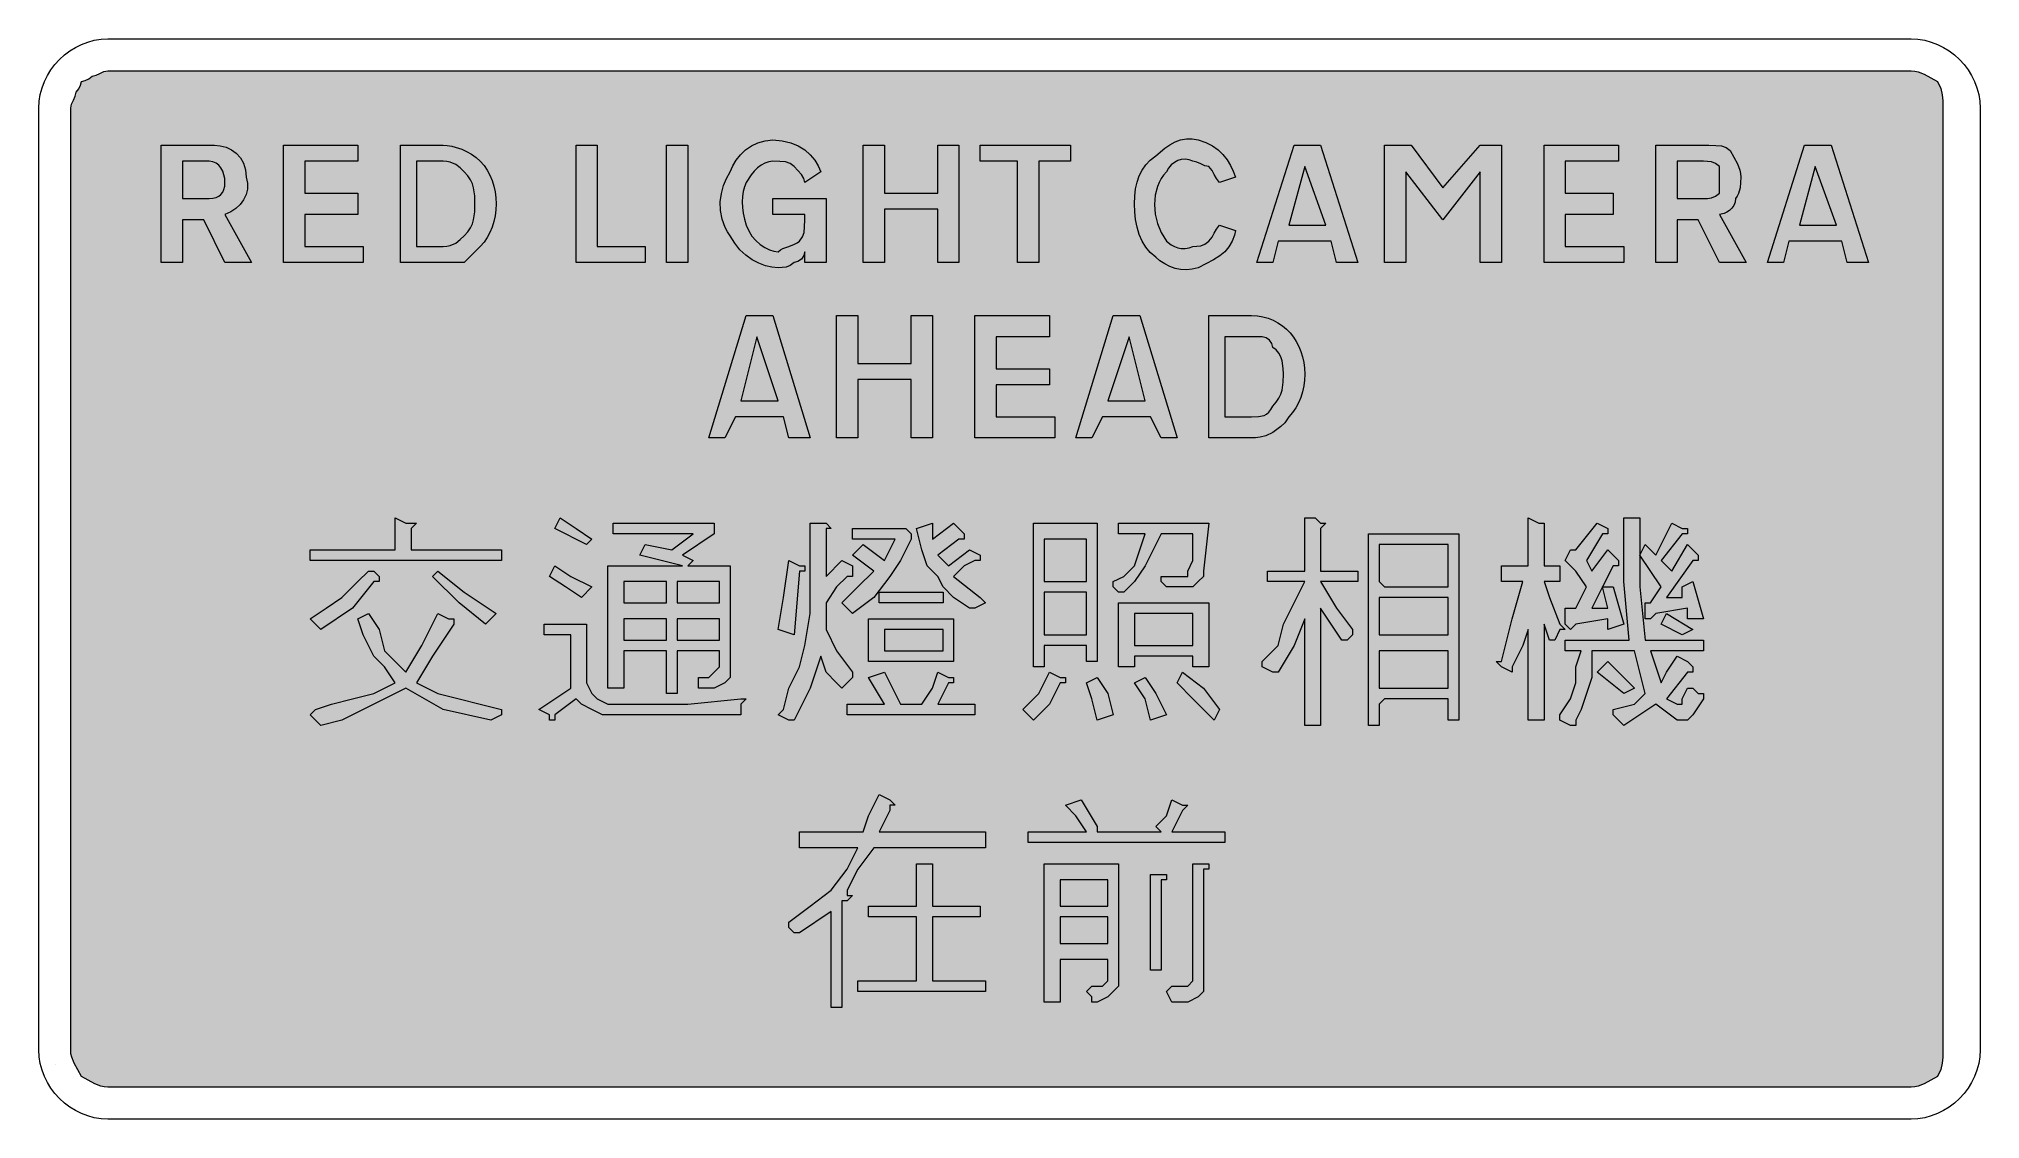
# Model space of a CAD drawing. Header units: metres. Extents: x 65 to 503, y 13 to 257.
import ezdxf

# ---------------------------------------------------------------- set-up
doc = ezdxf.new("R2010")
doc.units = ezdxf.units.M
for name, color, linetype, true_color in [('FILL_BLACK_000000', 7, 'Continuous', 0x000000), ('FILL_WHITE_FFFFFF', 7, 'Continuous', 0xffffff), ('STROKE_BLACK_000000', 7, 'Continuous', 0x000000)]:
    doc.layers.add(name, color=color, linetype=linetype, true_color=true_color)

msp = doc.modelspace()

# ---------------------------------------------------------------- hatches: boundary and pattern name
at = {"layer": 'FILL_BLACK_000000', "true_color": 0x000000}
h = msp.add_hatch(color=7, dxfattribs=at)
h.dxf.hatch_style = 1
h.paths.add_polyline_path([(71.85, 241.44), (72.04, 242.34), (72.45, 243.24), (72.86, 244.14), (73.05, 245.04), (73.65, 245.79), (74.06, 246.56), (74.25, 247.44), (75.13, 247.63), (75.9, 248.04), (76.65, 248.64), (77.55, 248.83), (78.45, 249.24), (79.35, 249.65), (80.25, 249.84), (487.05, 249.84), (487.9, 249.79), (488.66, 249.63), (490.05, 249.09), (493.05, 247.44), (493.74, 245.83), (494.1, 244.44), (494.23, 243.05), (494.25, 241.44), (494.25, 29.04), (494.23, 27.43), (494.1, 26.04), (493.74, 24.65), (493.05, 23.04), (490.05, 21.39), (488.66, 20.85), (487.9, 20.69), (487.05, 20.64), (80.25, 20.64), (79.4, 20.69), (78.64, 20.85), (77.25, 21.39), (74.25, 23.04), (72.6, 26.04), (72.06, 27.43), (71.9, 28.19), (71.85, 29.04), (71.85, 241.44)])
at = {"layer": 'FILL_WHITE_FFFFFF', "true_color": 0xffffff}
h = msp.add_hatch(color=7, dxfattribs=at)
h.dxf.hatch_style = 1
h.paths.add_polyline_path([(101.85, 216.24), (97.05, 216.24), (97.05, 206.64), (92.25, 206.64), (92.25, 233.04), (104.25, 233.04), (105.59, 232.93), (106.89, 232.59), (108.11, 232.03), (109.2, 231.24), (110.12, 230.23), (110.83, 228.99), (111.29, 227.53), (111.45, 225.84), (111.74, 224.49), (111.71, 223.18), (111.41, 221.92), (110.85, 220.74), (110.07, 219.68), (109.09, 218.75), (107.94, 218), (106.65, 217.44), (112.65, 206.64), (106.65, 206.64), (101.85, 216.24)])
h.paths.add_polyline_path([(103.89, 221.1), (104.63, 221.26), (105.24, 221.55), (105.75, 221.94), (106.14, 222.45), (106.42, 223.06), (106.59, 223.8), (106.65, 224.64), (106.59, 225.54), (106.42, 226.4), (106.14, 227.21), (105.75, 227.94), (105.24, 228.55), (104.63, 229.03), (103.89, 229.33), (103.05, 229.44), (97.05, 229.44), (97.05, 221.04), (103.05, 221.04), (103.89, 221.1)], flags=16)
h = msp.add_hatch(color=7, dxfattribs=at)
h.dxf.hatch_style = 1
h.paths.add_polyline_path([(119.85, 233.04), (136.65, 233.04), (136.65, 229.44), (124.65, 229.44), (124.65, 222.24), (136.65, 222.24), (136.65, 217.44), (124.65, 217.44), (124.65, 210.24), (137.85, 210.24), (137.85, 206.64), (119.85, 206.64), (119.85, 233.04)])
h = msp.add_hatch(color=7, dxfattribs=at)
h.dxf.hatch_style = 1
h.paths.add_polyline_path([(157.84, 232.81), (160.05, 232.14), (161.17, 231.63), (162.26, 231.01), (163.3, 230.28), (164.25, 229.44), (165.09, 228.49), (165.83, 227.43), (166.44, 226.3), (166.95, 225.09), (167.34, 223.83), (167.63, 222.52), (167.79, 221.19), (167.85, 219.84), (167.79, 218.49), (167.63, 217.16), (167.34, 215.85), (166.95, 214.59), (166.44, 213.38), (165.83, 212.25), (165.09, 211.19), (164.25, 210.24), (160.65, 206.64), (155.85, 206.64), (146.25, 206.64), (146.25, 233.04), (155.85, 233.04), (156.8, 232.98), (157.84, 232.81)])
h.paths.add_polyline_path([(149.85, 210.24), (155.85, 210.24), (156.7, 210.29), (157.44, 210.45), (158.7, 210.99), (159.73, 211.76), (160.65, 212.64), (161.44, 213.54), (162.04, 214.44), (162.46, 215.34), (162.75, 216.24), (163.01, 218.04), (163.05, 219.84), (163.01, 221.64), (162.75, 223.44), (162.46, 224.34), (162.04, 225.24), (161.44, 226.14), (160.65, 227.04), (159.73, 227.92), (158.7, 228.69), (157.44, 229.23), (156.7, 229.39), (155.85, 229.44), (149.85, 229.44), (149.85, 210.24)], flags=16)
h = msp.add_hatch(color=7, dxfattribs=at)
h.dxf.hatch_style = 1
h.paths.add_polyline_path([(185.85, 233.04), (190.65, 233.04), (190.65, 210.24), (201.45, 210.24), (201.45, 206.64), (185.85, 206.64), (185.85, 233.04)])
h = msp.add_hatch(color=7, dxfattribs=at)
h.dxf.hatch_style = 1
h.paths.add_polyline_path([(211.05, 233.04), (211.05, 206.64), (206.25, 206.64), (206.25, 233.04), (211.05, 233.04)])
h = msp.add_hatch(color=7, dxfattribs=at)
h.dxf.hatch_style = 1
h.paths.add_polyline_path([(237.45, 224.64), (237.24, 225.54), (236.7, 226.44), (235.05, 228.24), (234.13, 228.93), (233.1, 229.29), (231.84, 229.42), (230.25, 229.44), (229.35, 229.33), (228.47, 229.03), (227.61, 228.55), (226.8, 227.94), (226.04, 227.21), (225.36, 226.4), (224.25, 224.64), (223.86, 223.69), (223.58, 222.63), (223.41, 221.5), (223.35, 220.29), (223.41, 219.03), (223.58, 217.72), (223.86, 216.39), (224.25, 215.04), (224.81, 213.75), (225.54, 212.58), (226.42, 211.56), (227.4, 210.69), (228.43, 209.99), (229.48, 209.47), (230.5, 209.15), (231.45, 209.04), (231.95, 209.44), (232.54, 209.75), (233.85, 210.24), (235.16, 210.73), (235.75, 211.04), (236.25, 211.44), (236.94, 212.36), (237.3, 213.39), (237.43, 214.65), (237.45, 216.24), (237.45, 217.44), (230.25, 217.44), (230.25, 221.04), (242.25, 221.04), (242.25, 206.64), (237.45, 206.64), (237.45, 209.04), (237.24, 208.16), (236.7, 207.39), (235.93, 206.85), (235.05, 206.64), (234.15, 205.95), (233.25, 205.59), (232.35, 205.46), (231.45, 205.44), (230.05, 205.55), (228.58, 205.89), (227.08, 206.45), (225.6, 207.24), (224.17, 208.25), (222.84, 209.49), (221.66, 210.95), (220.65, 212.64), (220.03, 213.55), (219.52, 214.49), (218.79, 216.41), (218.44, 218.36), (218.4, 220.29), (218.65, 222.17), (219.13, 223.95), (219.81, 225.58), (220.65, 227.04), (221.21, 228.38), (221.98, 229.68), (222.95, 230.9), (224.1, 231.99), (225.42, 232.91), (226.89, 233.62), (228.51, 234.08), (230.25, 234.24), (232.39, 234.08), (234.3, 233.62), (235.99, 232.91), (237.45, 231.99), (238.69, 230.9), (239.7, 229.68), (240.49, 228.38), (241.05, 227.04), (237.45, 224.64)])
h = msp.add_hatch(color=7, dxfattribs=at)
h.dxf.hatch_style = 1
h.paths.add_polyline_path([(255.45, 206.64), (250.65, 206.64), (250.65, 233.04), (255.45, 233.04), (255.45, 222.24), (267.45, 222.24), (267.45, 233.04), (272.25, 233.04), (272.25, 206.64), (267.45, 206.64), (267.45, 218.64), (255.45, 218.64), (255.45, 206.64)])
h = msp.add_hatch(color=7, dxfattribs=at)
h.dxf.hatch_style = 1
h.paths.add_polyline_path([(285.45, 206.64), (285.45, 229.44), (277.05, 229.44), (277.05, 233.04), (297.45, 233.04), (297.45, 229.44), (290.25, 229.44), (290.25, 206.64), (285.45, 206.64)])
h = msp.add_hatch(color=7, dxfattribs=at)
h.dxf.hatch_style = 1
h.paths.add_polyline_path([(334.44, 212.75), (333.9, 211.44), (333.13, 210.13), (332.25, 209.04), (331.14, 208.14), (329.7, 207.24), (326.25, 205.44), (324.9, 205.1), (323.57, 204.97), (322.26, 205.04), (321, 205.29), (319.79, 205.71), (318.66, 206.28), (317.6, 207), (316.65, 207.84), (315.41, 208.85), (314.38, 210.05), (313.55, 211.43), (312.9, 212.94), (312.42, 214.57), (312.09, 216.28), (311.91, 218.04), (311.85, 219.84), (311.91, 221.58), (312.09, 223.21), (312.42, 224.73), (312.9, 226.14), (313.55, 227.43), (314.38, 228.61), (315.41, 229.68), (316.65, 230.64), (318.66, 232.38), (319.79, 233.15), (321, 233.79), (322.26, 234.26), (323.57, 234.52), (324.9, 234.53), (326.25, 234.24), (327.94, 233.68), (329.42, 232.93), (330.7, 232), (331.8, 230.94), (332.73, 229.76), (333.51, 228.5), (334.14, 227.19), (334.65, 225.84), (331.05, 224.64), (330.34, 225.54), (329.85, 226.44), (329.36, 227.34), (328.65, 228.24), (327.75, 228.43), (326.85, 228.84), (325.95, 229.25), (325.05, 229.44), (324.15, 229.78), (323.27, 229.91), (322.41, 229.84), (321.6, 229.59), (320.84, 229.17), (320.16, 228.6), (319.55, 227.88), (319.05, 227.04), (318.42, 226.32), (317.87, 225.53), (317.4, 224.67), (317.03, 223.76), (316.52, 221.79), (316.35, 219.69), (316.52, 217.54), (317.03, 215.4), (317.87, 213.34), (319.05, 211.44), (320.16, 210.58), (320.84, 210.22), (321.6, 209.94), (322.41, 209.78), (323.27, 209.75), (324.15, 209.9), (325.05, 210.24), (325.95, 210.26), (326.85, 210.39), (327.75, 210.75), (328.65, 211.44), (329.36, 212.34), (329.85, 213.24), (330.34, 214.14), (331.05, 215.04), (334.65, 213.84), (334.44, 212.75)])
h = msp.add_hatch(color=7, dxfattribs=at)
h.dxf.hatch_style = 1
h.paths.add_polyline_path([(339.45, 206.64), (347.85, 233.04), (353.85, 233.04), (362.25, 206.64), (357.45, 206.64), (356.25, 211.44), (344.25, 211.44), (343.05, 206.64), (339.45, 206.64)])
h.paths.add_polyline_path([(355.05, 215.04), (350.25, 228.24), (346.65, 215.04), (355.05, 215.04)], flags=16)
h = msp.add_hatch(color=7, dxfattribs=at)
h.dxf.hatch_style = 1
h.paths.add_polyline_path([(374.25, 233.04), (381.45, 223.44), (389.85, 233.04), (394.65, 233.04), (394.65, 206.64), (389.85, 206.64), (389.85, 227.04), (381.45, 216.24), (373.05, 227.04), (373.05, 206.64), (368.25, 206.64), (368.25, 233.04), (374.25, 233.04)])
h = msp.add_hatch(color=7, dxfattribs=at)
h.dxf.hatch_style = 1
h.paths.add_polyline_path([(404.25, 233.04), (421.05, 233.04), (421.05, 229.44), (409.05, 229.44), (409.05, 222.24), (419.85, 222.24), (419.85, 217.44), (409.05, 217.44), (409.05, 210.24), (422.25, 210.24), (422.25, 206.64), (404.25, 206.64), (404.25, 233.04)])
h = msp.add_hatch(color=7, dxfattribs=at)
h.dxf.hatch_style = 1
h.paths.add_polyline_path([(441.45, 233.04), (443.04, 233.02), (444.3, 232.89), (445.33, 232.53), (446.25, 231.84), (447.9, 228.84), (448.44, 227.45), (448.6, 226.69), (448.65, 225.84), (448.5, 223.44), (448.14, 222.13), (447.85, 221.54), (447.45, 221.04), (447.34, 220.2), (447.06, 219.46), (446.63, 218.85), (446.1, 218.34), (445.52, 217.95), (444.92, 217.66), (443.85, 217.44), (449.85, 206.64), (443.85, 206.64), (439.05, 216.24), (434.25, 216.24), (434.25, 206.64), (429.45, 206.64), (429.45, 233.04), (441.45, 233.04)])
h.paths.add_polyline_path([(442.05, 221.19), (442.95, 221.55), (443.85, 222.24), (443.85, 224.64), (443.85, 228.24), (442.95, 228.93), (442.05, 229.29), (441.15, 229.42), (440.25, 229.44), (434.25, 229.44), (434.25, 221.04), (440.25, 221.04), (441.15, 221.06), (442.05, 221.19)], flags=16)
h = msp.add_hatch(color=7, dxfattribs=at)
h.dxf.hatch_style = 1
h.paths.add_polyline_path([(458.25, 206.64), (454.65, 206.64), (463.05, 233.04), (469.05, 233.04), (477.45, 206.64), (472.65, 206.64), (471.45, 211.44), (459.45, 211.44), (458.25, 206.64)])
h.paths.add_polyline_path([(470.25, 215.04), (465.45, 228.24), (461.85, 215.04), (470.25, 215.04)], flags=16)
h = msp.add_hatch(color=7, dxfattribs=at)
h.dxf.hatch_style = 1
h.paths.add_polyline_path([(233.85, 167.04), (232.65, 171.84), (221.85, 171.84), (219.45, 167.04), (215.85, 167.04), (224.25, 194.64), (230.25, 194.64), (238.65, 167.04), (233.85, 167.04)])
h.paths.add_polyline_path([(231.45, 175.44), (226.65, 189.84), (223.05, 175.44), (231.45, 175.44)], flags=16)
h = msp.add_hatch(color=7, dxfattribs=at)
h.dxf.hatch_style = 1
h.paths.add_polyline_path([(261.45, 167.04), (261.45, 180.24), (249.45, 180.24), (249.45, 167.04), (244.65, 167.04), (244.65, 194.64), (249.45, 194.64), (249.45, 183.84), (261.45, 183.84), (261.45, 194.64), (266.25, 194.64), (266.25, 167.04), (261.45, 167.04)])
h = msp.add_hatch(color=7, dxfattribs=at)
h.dxf.hatch_style = 1
h.paths.add_polyline_path([(275.85, 194.64), (292.65, 194.64), (292.65, 189.84), (280.65, 189.84), (280.65, 182.64), (292.65, 182.64), (292.65, 179.04), (280.65, 179.04), (280.65, 171.84), (293.85, 171.84), (293.85, 167.04), (275.85, 167.04), (275.85, 194.64)])
h = msp.add_hatch(color=7, dxfattribs=at)
h.dxf.hatch_style = 1
h.paths.add_polyline_path([(307.05, 194.64), (313.05, 194.64), (321.45, 167.04), (317.85, 167.04), (315.45, 171.84), (304.65, 171.84), (302.25, 167.04), (298.65, 167.04), (307.05, 194.64)])
h.paths.add_polyline_path([(310.65, 189.84), (305.85, 175.44), (314.25, 175.44), (310.65, 189.84)], flags=16)
h = msp.add_hatch(color=7, dxfattribs=at)
h.dxf.hatch_style = 1
h.paths.add_polyline_path([(340.83, 194.37), (342.03, 194.04), (343.16, 193.59), (344.22, 193.03), (345.21, 192.36), (346.12, 191.6), (346.95, 190.74), (347.69, 189.8), (348.35, 188.78), (348.92, 187.69), (349.39, 186.54), (349.76, 185.33), (350.03, 184.07), (350.19, 182.77), (350.25, 181.44), (350.19, 180.09), (350.03, 178.76), (349.74, 177.45), (349.35, 176.19), (348.84, 174.98), (348.23, 173.85), (347.49, 172.79), (346.65, 171.84), (345.75, 170.43), (344.85, 169.59), (343.95, 168.97), (343.05, 168.24), (341.46, 167.55), (340.2, 167.19), (339.17, 167.06), (338.25, 167.04), (328.65, 167.04), (328.65, 194.64), (338.25, 194.64), (339.57, 194.57), (340.83, 194.37)])
h.paths.add_polyline_path([(341.1, 172.14), (341.64, 172.43), (342.13, 172.85), (342.6, 173.45), (343.05, 174.24), (343.84, 175.14), (344.44, 176.04), (344.86, 176.94), (345.15, 177.84), (345.41, 179.64), (345.45, 181.44), (345.41, 182.71), (345.15, 184.44), (344.86, 185.33), (344.44, 186.16), (343.84, 186.89), (343.05, 187.44), (342.84, 188.32), (342.3, 189.09), (341.53, 189.63), (340.65, 189.84), (338.25, 189.84), (332.25, 189.84), (332.25, 171.84), (338.25, 171.84), (339.84, 171.88), (341.1, 172.14)], flags=16)
h = msp.add_hatch(color=7, dxfattribs=at)
h.dxf.hatch_style = 1
h.paths.add_polyline_path([(145.05, 149.04), (147.45, 147.84), (148.65, 147.84), (149.85, 147.84), (148.65, 146.64), (148.65, 141.84), (169.05, 141.84), (169.05, 139.44), (125.85, 139.44), (125.85, 141.84), (145.05, 141.84), (145.05, 149.04)])
h = msp.add_hatch(color=7, dxfattribs=at)
h.dxf.hatch_style = 1
h.paths.add_polyline_path([(181.05, 146.64), (182.25, 149.04), (185.85, 146.64), (189.45, 144.24), (188.25, 143.04), (181.05, 146.64)])
h = msp.add_hatch(color=7, dxfattribs=at)
h.dxf.hatch_style = 1
h.paths.add_polyline_path([(347.85, 120.24), (344.25, 114.24), (343.05, 114.24), (340.65, 115.44), (340.65, 116.64), (344.25, 120.24), (345.45, 125.04), (347.85, 129.84), (350.25, 134.64), (341.85, 134.64), (341.85, 137.04), (350.25, 137.04), (350.25, 138.24), (350.25, 149.04), (351.45, 149.04), (352.65, 149.04), (353.85, 147.84), (355.05, 147.84), (353.85, 146.64), (353.85, 138.24), (353.85, 137.04), (362.25, 137.04), (362.25, 134.64), (353.85, 134.64), (357.45, 128.64), (361.05, 123.84), (361.05, 122.64), (359.85, 121.44), (358.65, 121.44), (353.85, 128.64), (353.85, 102.24), (351.45, 102.24), (350.25, 102.24), (350.25, 126.24), (347.85, 120.24)])
h = msp.add_hatch(color=7, dxfattribs=at)
h.dxf.hatch_style = 1
h.paths.add_polyline_path([(394.65, 134.64), (394.65, 138.24), (400.65, 138.24), (400.65, 149.04), (403.05, 147.84), (404.25, 147.84), (404.25, 146.64), (404.25, 138.24), (407.85, 138.24), (407.85, 134.64), (404.25, 134.64), (405.45, 131.04), (407.85, 125.04), (409.05, 123.84), (407.85, 123.84), (406.65, 121.44), (405.45, 121.44), (404.25, 125.04), (404.25, 103.44), (400.65, 103.44), (400.65, 123.84), (399.45, 120.24), (397.05, 115.44), (397.05, 114.24), (394.65, 115.44), (393.45, 116.64), (394.65, 116.64), (397.05, 126.24), (399.45, 134.64), (394.65, 134.64)])
h = msp.add_hatch(color=7, dxfattribs=at)
h.dxf.hatch_style = 1
h.paths.add_polyline_path([(425.85, 133.44), (427.05, 121.44), (440.25, 121.44), (440.25, 119.04), (428.25, 119.04), (430.65, 111.84), (431.85, 114.24), (434.25, 117.84), (436.65, 116.64), (437.85, 115.44), (437.85, 114.24), (436.65, 114.24), (431.85, 108.24), (434.25, 107.04), (435.45, 107.04), (435.45, 108.24), (436.65, 110.64), (437.85, 110.64), (439.05, 109.44), (440.25, 109.44), (440.25, 108.24), (437.85, 104.64), (436.65, 103.44), (435.45, 103.44), (434.25, 103.44), (429.45, 107.04), (425.85, 104.64), (422.25, 102.24), (421.05, 103.44), (419.85, 104.64), (419.85, 105.84), (424.65, 107.04), (427.05, 109.44), (425.85, 114.24), (424.65, 119.04), (415.05, 119.04), (415.05, 116.64), (415.05, 113.04), (413.85, 109.44), (412.65, 105.84), (411.45, 103.44), (411.45, 102.24), (410.25, 102.24), (407.85, 103.44), (407.85, 104.64), (410.25, 108.24), (411.45, 111.84), (411.45, 115.44), (412.65, 119.04), (409.05, 119.04), (409.05, 121.44), (423.45, 121.44), (422.25, 134.64), (422.25, 149.04), (425.85, 149.04), (425.85, 147.84), (425.85, 146.64), (425.85, 133.44)])
h = msp.add_hatch(color=7, dxfattribs=at)
h.dxf.hatch_style = 1
h.paths.add_polyline_path([(220.65, 113.04), (219.45, 111.84), (217.05, 110.64), (214.65, 110.64), (213.45, 110.64), (213.45, 111.84), (213.45, 113.04), (215.85, 113.04), (217.05, 114.24), (218.25, 115.44), (218.25, 119.04), (208.65, 119.04), (208.65, 109.44), (206.25, 109.44), (206.25, 119.04), (196.65, 119.04), (196.65, 110.64), (193.05, 110.64), (193.05, 138.24), (209.85, 138.24), (200.25, 140.64), (201.45, 143.04), (207.45, 141.84), (212.25, 145.44), (194.25, 145.44), (194.25, 147.84), (215.85, 147.84), (217.05, 147.84), (217.05, 146.64), (217.05, 145.44), (209.85, 140.64), (212.25, 139.44), (211.05, 138.24), (220.65, 138.24), (220.65, 114.24), (220.65, 113.04)])
h.paths.add_polyline_path([(208.65, 126.24), (208.65, 121.44), (218.25, 121.44), (218.25, 126.24), (208.65, 126.24)], flags=16)
h.paths.add_polyline_path([(218.25, 129.84), (218.25, 134.64), (208.65, 134.64), (208.65, 129.84), (218.25, 129.84)], flags=16)
h.paths.add_polyline_path([(196.65, 129.84), (206.25, 129.84), (206.25, 134.64), (196.65, 134.64), (196.65, 129.84)], flags=16)
h.paths.add_polyline_path([(206.25, 121.44), (206.25, 126.24), (196.65, 126.24), (196.65, 121.44), (206.25, 121.44)], flags=16)
h = msp.add_hatch(color=7, dxfattribs=at)
h.dxf.hatch_style = 1
h.paths.add_polyline_path([(238.65, 147.84), (242.25, 147.84), (243.45, 146.64), (242.25, 146.64), (242.25, 145.44), (242.25, 135.84), (245.85, 139.44), (248.25, 138.24), (248.25, 137.04), (248.25, 135.84), (247.05, 135.84), (244.65, 133.44), (242.25, 129.84), (242.25, 123.84), (244.65, 119.04), (248.25, 114.24), (248.25, 113.04), (245.85, 110.64), (244.65, 111.84), (242.25, 114.24), (241.05, 117.84), (238.65, 110.64), (235.05, 103.44), (233.85, 103.44), (231.45, 104.64), (232.65, 105.84), (233.85, 110.64), (236.25, 115.44), (237.45, 120.24), (238.65, 127.44), (238.65, 147.84)])
h = msp.add_hatch(color=7, dxfattribs=at)
h.dxf.hatch_style = 1
h.paths.add_polyline_path([(253.05, 131.04), (248.25, 127.44), (245.85, 129.84), (249.45, 133.44), (253.05, 137.04), (248.25, 140.64), (250.65, 143.04), (255.45, 139.44), (256.65, 141.84), (257.85, 144.24), (248.25, 144.24), (248.25, 146.64), (259.05, 146.64), (260.25, 146.64), (261.45, 145.44), (261.45, 144.24), (259.05, 139.44), (256.65, 135.84), (253.05, 131.04)])
h = msp.add_hatch(color=7, dxfattribs=at)
h.dxf.hatch_style = 1
h.paths.add_polyline_path([(271.05, 131.04), (268.65, 133.44), (267.45, 135.84), (265.05, 138.24), (263.85, 141.84), (262.65, 146.64), (266.25, 147.84), (266.25, 144.24), (271.05, 147.84), (272.25, 146.64), (273.45, 145.44), (273.45, 144.24), (272.25, 144.24), (267.45, 140.64), (269.85, 138.24), (274.65, 141.84), (277.05, 140.64), (277.05, 139.44), (275.85, 139.44), (273.45, 138.24), (271.05, 135.84), (277.05, 131.04), (278.25, 129.84), (275.85, 128.64), (274.65, 128.64), (271.05, 131.04)])
h = msp.add_hatch(color=7, dxfattribs=at)
h.dxf.hatch_style = 1
h.paths.add_polyline_path([(301.05, 116.64), (301.05, 120.24), (291.45, 120.24), (291.45, 115.44), (289.05, 115.44), (289.05, 147.84), (303.45, 147.84), (303.45, 116.64), (301.05, 116.64)])
h.paths.add_polyline_path([(291.45, 132.24), (291.45, 122.64), (301.05, 122.64), (301.05, 132.24), (291.45, 132.24)], flags=16)
h.paths.add_polyline_path([(301.05, 134.64), (301.05, 144.24), (291.45, 144.24), (291.45, 134.64), (301.05, 134.64)], flags=16)
h = msp.add_hatch(color=7, dxfattribs=at)
h.dxf.hatch_style = 1
h.paths.add_polyline_path([(327.45, 135.84), (326.25, 134.64), (325.05, 133.44), (322.65, 133.44), (320.25, 133.44), (319.05, 133.44), (317.85, 134.64), (317.85, 135.84), (319.05, 135.84), (322.65, 135.84), (323.85, 135.84), (323.85, 137.04), (325.05, 139.44), (325.05, 141.84), (325.05, 145.44), (317.85, 145.44), (315.45, 140.64), (314.25, 138.24), (311.85, 134.64), (309.45, 132.24), (308.25, 132.24), (307.05, 133.44), (307.05, 134.64), (309.45, 135.84), (311.85, 138.24), (313.05, 141.84), (314.25, 145.44), (308.25, 145.44), (308.25, 147.84), (328.65, 147.84), (327.45, 137.04), (327.45, 135.84)])
h = msp.add_hatch(color=7, dxfattribs=at)
h.dxf.hatch_style = 1
h.paths.add_polyline_path([(385.05, 103.44), (382.65, 103.44), (382.65, 107.04), (382.65, 108.24), (368.25, 108.24), (367.05, 107.04), (367.05, 103.44), (367.05, 102.24), (364.65, 102.24), (364.65, 103.44), (364.65, 145.44), (385.05, 145.44), (385.05, 103.44)])
h.paths.add_polyline_path([(368.25, 143.04), (367.05, 143.04), (367.05, 134.64), (368.25, 133.44), (382.65, 133.44), (382.65, 134.64), (382.65, 143.04), (368.25, 143.04)], flags=16)
h.paths.add_polyline_path([(367.05, 131.04), (367.05, 122.64), (368.25, 122.64), (382.65, 122.64), (382.65, 131.04), (368.25, 131.04), (367.05, 131.04)], flags=16)
h.paths.add_polyline_path([(382.65, 119.04), (368.25, 119.04), (367.05, 119.04), (367.05, 110.64), (368.25, 110.64), (382.65, 110.64), (382.65, 119.04)], flags=16)
h = msp.add_hatch(color=7, dxfattribs=at)
h.dxf.hatch_style = 1
h.paths.add_polyline_path([(422.25, 125.04), (418.65, 123.84), (418.65, 126.24), (411.45, 125.04), (410.25, 123.84), (409.05, 125.04), (409.05, 126.24), (409.05, 128.64), (411.45, 128.64), (413.85, 133.44), (411.45, 137.04), (409.05, 139.44), (410.25, 141.84), (411.45, 141.84), (416.25, 147.84), (418.65, 146.64), (418.65, 145.44), (417.45, 145.44), (413.85, 139.44), (415.05, 137.04), (418.65, 141.84), (421.05, 139.44), (421.05, 138.24), (419.85, 138.24), (417.45, 133.44), (419.85, 133.44), (422.25, 125.04)])
h.paths.add_polyline_path([(415.05, 128.64), (418.65, 128.64), (417.45, 133.44), (415.05, 128.64)], flags=16)
h = msp.add_hatch(color=7, dxfattribs=at)
h.dxf.hatch_style = 1
h.paths.add_polyline_path([(440.25, 126.24), (436.65, 126.24), (436.65, 128.64), (429.45, 127.44), (428.25, 126.24), (427.05, 126.24), (427.05, 127.44), (427.05, 129.84), (428.25, 129.84), (430.65, 133.44), (425.85, 140.64), (427.05, 143.04), (429.45, 140.64), (433.05, 147.84), (435.45, 146.64), (436.65, 146.64), (436.65, 145.44), (435.45, 145.44), (430.65, 139.44), (433.05, 137.04), (436.65, 143.04), (439.05, 140.64), (439.05, 139.44), (437.85, 139.44), (431.85, 131.04), (435.45, 131.04), (435.45, 133.44), (437.85, 134.64), (440.25, 126.24)])
h = msp.add_hatch(color=7, dxfattribs=at)
h.dxf.hatch_style = 1
h.paths.add_polyline_path([(135.45, 128.64), (128.25, 123.84), (125.85, 126.24), (129.45, 128.64), (133.05, 131.04), (136.65, 134.64), (139.05, 137.04), (140.25, 137.04), (141.45, 135.84), (141.45, 134.64), (140.25, 134.64), (135.45, 128.64)])
h = msp.add_hatch(color=7, dxfattribs=at)
h.dxf.hatch_style = 1
h.paths.add_polyline_path([(165.45, 125.04), (159.45, 129.84), (153.45, 135.84), (154.65, 137.04), (160.65, 132.24), (167.85, 127.44), (165.45, 125.04)])
h = msp.add_hatch(color=7, dxfattribs=at)
h.dxf.hatch_style = 1
h.paths.add_polyline_path([(187.05, 131.04), (183.45, 133.44), (179.85, 135.84), (181.05, 138.24), (184.65, 135.84), (189.45, 133.44), (187.05, 131.04)])
h = msp.add_hatch(color=7, dxfattribs=at)
h.dxf.hatch_style = 1
h.paths.add_polyline_path([(237.45, 138.24), (237.45, 137.04), (236.25, 137.04), (235.05, 122.64), (231.45, 123.84), (232.65, 131.04), (233.85, 139.44), (236.25, 138.24), (237.45, 138.24)])
h = msp.add_hatch(color=7, dxfattribs=at)
h.dxf.hatch_style = 1
h.paths.add_polyline_path([(268.65, 132.24), (268.65, 129.84), (254.25, 129.84), (254.25, 132.24), (268.65, 132.24)])
h = msp.add_hatch(color=7, dxfattribs=at)
h.dxf.hatch_style = 1
h.paths.add_polyline_path([(147.45, 114.24), (151.05, 120.24), (154.65, 127.44), (157.05, 126.24), (158.25, 126.24), (158.25, 125.04), (153.45, 117.84), (149.85, 111.84), (154.65, 109.44), (159.45, 108.24), (164.25, 107.04), (169.05, 105.84), (169.05, 104.64), (166.65, 103.44), (155.85, 105.84), (147.45, 110.64), (142.65, 108.24), (137.85, 105.84), (133.05, 103.44), (128.25, 102.24), (127.05, 103.44), (125.85, 104.64), (127.05, 105.84), (130.65, 107.04), (135.45, 108.24), (140.25, 109.44), (145.05, 111.84), (142.65, 115.44), (140.25, 117.84), (137.85, 122.64), (136.65, 126.24), (139.05, 127.44), (141.45, 123.84), (142.65, 119.04), (145.05, 116.64), (147.45, 114.24)])
h = msp.add_hatch(color=7, dxfattribs=at)
h.dxf.hatch_style = 1
h.paths.add_polyline_path([(311.85, 117.84), (311.85, 115.44), (308.25, 115.44), (308.25, 129.84), (328.65, 129.84), (328.65, 115.44), (325.05, 115.44), (325.05, 117.84), (311.85, 117.84)])
h.paths.add_polyline_path([(325.05, 127.44), (311.85, 127.44), (311.85, 120.24), (325.05, 120.24), (325.05, 127.44)], flags=16)
h = msp.add_hatch(color=7, dxfattribs=at)
h.dxf.hatch_style = 1
h.paths.add_polyline_path([(435.45, 122.64), (430.65, 125.04), (431.85, 127.44), (437.85, 123.84), (435.45, 122.64)])
h = msp.add_hatch(color=7, dxfattribs=at)
h.dxf.hatch_style = 1
h.paths.add_polyline_path([(188.25, 111.84), (189.45, 109.44), (190.65, 108.24), (193.05, 107.04), (196.65, 107.04), (211.05, 107.04), (223.05, 108.24), (224.25, 108.24), (223.05, 107.04), (223.05, 104.64), (211.05, 104.64), (194.25, 104.64), (191.85, 104.64), (189.45, 105.84), (187.05, 107.04), (185.85, 108.24), (181.05, 104.64), (181.05, 103.44), (179.85, 103.44), (179.85, 104.64), (177.45, 105.84), (184.65, 110.64), (184.65, 122.64), (178.65, 122.64), (178.65, 125.04), (188.25, 125.04), (188.25, 111.84)])
h = msp.add_hatch(color=7, dxfattribs=at)
h.dxf.hatch_style = 1
h.paths.add_polyline_path([(251.85, 116.64), (251.85, 126.24), (271.05, 126.24), (271.05, 116.64), (251.85, 116.64)])
h.paths.add_polyline_path([(255.45, 123.84), (255.45, 119.04), (268.65, 119.04), (268.65, 123.84), (255.45, 123.84)], flags=16)
h = msp.add_hatch(color=7, dxfattribs=at)
h.dxf.hatch_style = 1
h.paths.add_polyline_path([(275.85, 104.64), (247.05, 104.64), (247.05, 107.04), (255.45, 107.04), (251.85, 113.04), (255.45, 114.24), (259.05, 107.04), (263.85, 107.04), (266.25, 110.64), (267.45, 114.24), (269.85, 113.04), (271.05, 113.04), (271.05, 111.84), (269.85, 111.84), (267.45, 107.04), (275.85, 107.04), (275.85, 104.64)])
h = msp.add_hatch(color=7, dxfattribs=at)
h.dxf.hatch_style = 1
h.paths.add_polyline_path([(295.05, 113.04), (296.25, 113.04), (296.25, 111.84), (295.05, 111.84), (292.65, 107.04), (289.05, 103.44), (286.65, 105.84), (290.25, 109.44), (292.65, 114.24), (295.05, 113.04)])
h = msp.add_hatch(color=7, dxfattribs=at)
h.dxf.hatch_style = 1
h.paths.add_polyline_path([(321.45, 111.84), (322.65, 114.24), (327.45, 110.64), (331.05, 105.84), (329.85, 103.44), (325.05, 108.24), (321.45, 111.84)])
h = msp.add_hatch(color=7, dxfattribs=at)
h.dxf.hatch_style = 1
h.paths.add_polyline_path([(418.65, 116.64), (424.65, 110.64), (422.25, 109.44), (416.25, 114.24), (418.65, 116.64)])
h = msp.add_hatch(color=7, dxfattribs=at)
h.dxf.hatch_style = 1
h.paths.add_polyline_path([(303.45, 103.44), (302.25, 108.24), (301.05, 111.84), (303.45, 113.04), (305.85, 109.44), (307.05, 104.64), (303.45, 103.44)])
h = msp.add_hatch(color=7, dxfattribs=at)
h.dxf.hatch_style = 1
h.paths.add_polyline_path([(314.25, 113.04), (316.65, 109.44), (319.05, 104.64), (315.45, 103.44), (314.25, 108.24), (311.85, 111.84), (314.25, 113.04)])
h = msp.add_hatch(color=7, dxfattribs=at)
h.dxf.hatch_style = 1
h.paths.add_polyline_path([(278.25, 78.24), (278.25, 74.64), (253.05, 74.64), (249.45, 69.84), (247.05, 65.04), (247.05, 63.84), (248.25, 63.84), (247.05, 62.64), (245.85, 62.64), (245.85, 38.64), (243.45, 38.64), (243.45, 60.24), (236.25, 55.44), (235.05, 55.44), (233.85, 56.64), (233.85, 57.84), (238.65, 61.44), (243.45, 65.04), (247.05, 69.84), (249.45, 74.64), (236.25, 74.64), (236.25, 78.24), (250.65, 78.24), (251.85, 81.84), (254.25, 86.64), (256.65, 85.44), (257.85, 84.24), (256.65, 84.24), (256.65, 83.04), (254.25, 78.24), (278.25, 78.24)])
h = msp.add_hatch(color=7, dxfattribs=at)
h.dxf.hatch_style = 1
h.paths.add_polyline_path([(332.25, 78.24), (332.25, 75.84), (287.85, 75.84), (287.85, 78.24), (301.05, 78.24), (298.65, 81.84), (296.25, 84.24), (299.85, 85.44), (303.45, 79.44), (303.45, 78.24), (317.85, 78.24), (316.65, 79.44), (319.05, 81.84), (320.25, 85.44), (322.65, 84.24), (323.85, 84.24), (322.65, 83.04), (321.45, 80.64), (320.25, 78.24), (332.25, 78.24)])
h = msp.add_hatch(color=7, dxfattribs=at)
h.dxf.hatch_style = 1
h.paths.add_polyline_path([(251.85, 61.44), (262.65, 61.44), (262.65, 71.04), (266.25, 71.04), (266.25, 69.84), (266.25, 61.44), (277.05, 61.44), (277.05, 59.04), (266.25, 59.04), (266.25, 44.64), (278.25, 44.64), (278.25, 42.24), (249.45, 42.24), (249.45, 44.64), (262.65, 44.64), (262.65, 59.04), (251.85, 59.04), (251.85, 61.44)])
h = msp.add_hatch(color=7, dxfattribs=at)
h.dxf.hatch_style = 1
h.paths.add_polyline_path([(291.45, 39.84), (291.45, 69.84), (291.45, 71.04), (308.25, 71.04), (308.25, 69.84), (308.25, 45.84), (308.25, 44.64), (308.25, 43.44), (307.05, 42.24), (305.85, 41.04), (303.45, 39.84), (302.25, 39.84), (302.25, 41.04), (301.05, 42.24), (302.25, 43.44), (304.65, 43.44), (305.85, 44.64), (305.85, 47.04), (305.85, 49.44), (295.05, 49.44), (295.05, 39.84), (293.85, 39.84), (291.45, 39.84)])
h.paths.add_polyline_path([(295.05, 59.04), (295.05, 53.04), (305.85, 53.04), (305.85, 59.04), (295.05, 59.04)], flags=16)
h.paths.add_polyline_path([(305.85, 62.64), (305.85, 67.44), (295.05, 67.44), (295.05, 62.64), (295.05, 61.44), (305.85, 61.44), (305.85, 62.64)], flags=16)
h = msp.add_hatch(color=7, dxfattribs=at)
h.dxf.hatch_style = 1
h.paths.add_polyline_path([(325.05, 71.04), (327.45, 71.04), (328.65, 71.04), (328.65, 69.84), (327.45, 69.84), (327.45, 45.84), (327.45, 43.44), (327.45, 42.24), (326.25, 41.04), (323.85, 39.84), (321.45, 39.84), (320.25, 39.84), (319.05, 42.24), (320.25, 43.44), (322.65, 43.44), (323.85, 43.44), (325.05, 44.64), (325.05, 45.84), (325.05, 71.04)])
h = msp.add_hatch(color=7, dxfattribs=at)
h.dxf.hatch_style = 1
h.paths.add_polyline_path([(315.45, 47.04), (315.45, 48.24), (315.45, 68.64), (316.65, 68.64), (319.05, 68.64), (319.05, 67.44), (317.85, 67.44), (317.85, 48.24), (317.85, 47.04), (315.45, 47.04)])

# ---------------------------------------------------------------- linework, layer by layer
at = {"layer": 'FILL_BLACK_000000', "lineweight": 0, "true_color": 0x000000}
msp.add_lwpolyline([(71.85, 241.44), (72.04, 242.34), (72.45, 243.24), (72.86, 244.14), (73.05, 245.04), (73.65, 245.79), (74.06, 246.56), (74.25, 247.44), (75.13, 247.63), (75.9, 248.04), (76.65, 248.64), (77.55, 248.83), (78.45, 249.24), (79.35, 249.65), (80.25, 249.84), (487.05, 249.84), (487.9, 249.79), (488.66, 249.63), (490.05, 249.09), (493.05, 247.44), (493.74, 245.83), (494.1, 244.44), (494.23, 243.05), (494.25, 241.44), (494.25, 29.04), (494.23, 27.43), (494.1, 26.04), (493.74, 24.65), (493.05, 23.04), (490.05, 21.39), (488.66, 20.85), (487.9, 20.69), (487.05, 20.64), (80.25, 20.64), (79.4, 20.69), (78.64, 20.85), (77.25, 21.39), (74.25, 23.04), (72.6, 26.04), (72.06, 27.43), (71.9, 28.19), (71.85, 29.04)], close=True, dxfattribs=at)
at = {"layer": 'FILL_WHITE_FFFFFF', "lineweight": 0, "true_color": 0xffffff}
for points in [[(101.85, 216.24), (97.05, 216.24), (97.05, 206.64), (92.25, 206.64), (92.25, 233.04), (104.25, 233.04), (105.59, 232.93), (106.89, 232.59), (108.11, 232.03), (109.2, 231.24), (110.12, 230.23), (110.83, 228.99), (111.29, 227.53), (111.45, 225.84), (111.74, 224.49), (111.71, 223.18), (111.41, 221.92), (110.85, 220.74), (110.07, 219.68), (109.09, 218.75), (107.94, 218), (106.65, 217.44), (112.65, 206.64), (106.65, 206.64)], [(119.85, 233.04), (136.65, 233.04), (136.65, 229.44), (124.65, 229.44), (124.65, 222.24), (136.65, 222.24), (136.65, 217.44), (124.65, 217.44), (124.65, 210.24), (137.85, 210.24), (137.85, 206.64), (119.85, 206.64)], [(157.84, 232.81), (160.05, 232.14), (161.17, 231.63), (162.26, 231.01), (163.3, 230.28), (164.25, 229.44), (165.09, 228.49), (165.83, 227.43), (166.44, 226.3), (166.95, 225.09), (167.34, 223.83), (167.63, 222.52), (167.79, 221.19), (167.85, 219.84), (167.79, 218.49), (167.63, 217.16), (167.34, 215.85), (166.95, 214.59), (166.44, 213.38), (165.83, 212.25), (165.09, 211.19), (164.25, 210.24), (160.65, 206.64), (155.85, 206.64), (146.25, 206.64), (146.25, 233.04), (155.85, 233.04), (156.8, 232.98)], [(185.85, 233.04), (190.65, 233.04), (190.65, 210.24), (201.45, 210.24), (201.45, 206.64), (185.85, 206.64)], [(211.05, 233.04), (211.05, 206.64), (206.25, 206.64), (206.25, 233.04)], [(237.45, 224.64), (237.24, 225.54), (236.7, 226.44), (235.05, 228.24), (234.13, 228.93), (233.1, 229.29), (231.84, 229.42), (230.25, 229.44), (229.35, 229.33), (228.47, 229.03), (227.61, 228.55), (226.8, 227.94), (226.04, 227.21), (225.36, 226.4), (224.25, 224.64), (223.86, 223.69), (223.58, 222.63), (223.41, 221.5), (223.35, 220.29), (223.41, 219.03), (223.58, 217.72), (223.86, 216.39), (224.25, 215.04), (224.81, 213.75), (225.54, 212.58), (226.42, 211.56), (227.4, 210.69), (228.43, 209.99), (229.48, 209.47), (230.5, 209.15), (231.45, 209.04), (231.95, 209.44), (232.54, 209.75), (233.85, 210.24), (235.16, 210.73), (235.75, 211.04), (236.25, 211.44), (236.94, 212.36), (237.3, 213.39), (237.43, 214.65), (237.45, 216.24), (237.45, 217.44), (230.25, 217.44), (230.25, 221.04), (242.25, 221.04), (242.25, 206.64), (237.45, 206.64), (237.45, 209.04), (237.24, 208.16), (236.7, 207.39), (235.93, 206.85), (235.05, 206.64), (234.15, 205.95), (233.25, 205.59), (232.35, 205.46), (231.45, 205.44), (230.05, 205.55), (228.58, 205.89), (227.08, 206.45), (225.6, 207.24), (224.17, 208.25), (222.84, 209.49), (221.66, 210.95), (220.65, 212.64), (220.03, 213.55), (219.52, 214.49), (218.79, 216.41), (218.44, 218.36), (218.4, 220.29), (218.65, 222.17), (219.13, 223.95), (219.81, 225.58), (220.65, 227.04), (221.21, 228.38), (221.98, 229.68), (222.95, 230.9), (224.1, 231.99), (225.42, 232.91), (226.89, 233.62), (228.51, 234.08), (230.25, 234.24), (232.39, 234.08), (234.3, 233.62), (235.99, 232.91), (237.45, 231.99), (238.69, 230.9), (239.7, 229.68), (240.49, 228.38), (241.05, 227.04)], [(255.45, 206.64), (250.65, 206.64), (250.65, 233.04), (255.45, 233.04), (255.45, 222.24), (267.45, 222.24), (267.45, 233.04), (272.25, 233.04), (272.25, 206.64), (267.45, 206.64), (267.45, 218.64), (255.45, 218.64)], [(285.45, 206.64), (285.45, 229.44), (277.05, 229.44), (277.05, 233.04), (297.45, 233.04), (297.45, 229.44), (290.25, 229.44), (290.25, 206.64)], [(334.44, 212.75), (333.9, 211.44), (333.13, 210.13), (332.25, 209.04), (331.14, 208.14), (329.7, 207.24), (326.25, 205.44), (324.9, 205.1), (323.57, 204.97), (322.26, 205.04), (321, 205.29), (319.79, 205.71), (318.66, 206.28), (317.6, 207), (316.65, 207.84), (315.41, 208.85), (314.38, 210.05), (313.55, 211.43), (312.9, 212.94), (312.42, 214.57), (312.09, 216.28), (311.91, 218.04), (311.85, 219.84), (311.91, 221.58), (312.09, 223.21), (312.42, 224.73), (312.9, 226.14), (313.55, 227.43), (314.38, 228.61), (315.41, 229.68), (316.65, 230.64), (318.66, 232.38), (319.79, 233.15), (321, 233.79), (322.26, 234.26), (323.57, 234.52), (324.9, 234.53), (326.25, 234.24), (327.94, 233.68), (329.42, 232.93), (330.7, 232), (331.8, 230.94), (332.73, 229.76), (333.51, 228.5), (334.14, 227.19), (334.65, 225.84), (331.05, 224.64), (330.34, 225.54), (329.85, 226.44), (329.36, 227.34), (328.65, 228.24), (327.75, 228.43), (326.85, 228.84), (325.95, 229.25), (325.05, 229.44), (324.15, 229.78), (323.27, 229.91), (322.41, 229.84), (321.6, 229.59), (320.84, 229.17), (320.16, 228.6), (319.55, 227.88), (319.05, 227.04), (318.42, 226.32), (317.87, 225.53), (317.4, 224.67), (317.03, 223.76), (316.52, 221.79), (316.35, 219.69), (316.52, 217.54), (317.03, 215.4), (317.87, 213.34), (319.05, 211.44), (320.16, 210.58), (320.84, 210.22), (321.6, 209.94), (322.41, 209.78), (323.27, 209.75), (324.15, 209.9), (325.05, 210.24), (325.95, 210.26), (326.85, 210.39), (327.75, 210.75), (328.65, 211.44), (329.36, 212.34), (329.85, 213.24), (330.34, 214.14), (331.05, 215.04), (334.65, 213.84)], [(339.45, 206.64), (347.85, 233.04), (353.85, 233.04), (362.25, 206.64), (357.45, 206.64), (356.25, 211.44), (344.25, 211.44), (343.05, 206.64)], [(374.25, 233.04), (381.45, 223.44), (389.85, 233.04), (394.65, 233.04), (394.65, 206.64), (389.85, 206.64), (389.85, 227.04), (381.45, 216.24), (373.05, 227.04), (373.05, 206.64), (368.25, 206.64), (368.25, 233.04)], [(404.25, 233.04), (421.05, 233.04), (421.05, 229.44), (409.05, 229.44), (409.05, 222.24), (419.85, 222.24), (419.85, 217.44), (409.05, 217.44), (409.05, 210.24), (422.25, 210.24), (422.25, 206.64), (404.25, 206.64)], [(441.45, 233.04), (443.04, 233.02), (444.3, 232.89), (445.33, 232.53), (446.25, 231.84), (447.9, 228.84), (448.44, 227.45), (448.6, 226.69), (448.65, 225.84), (448.5, 223.44), (448.14, 222.13), (447.85, 221.54), (447.45, 221.04), (447.34, 220.2), (447.06, 219.46), (446.63, 218.85), (446.1, 218.34), (445.52, 217.95), (444.92, 217.66), (443.85, 217.44), (449.85, 206.64), (443.85, 206.64), (439.05, 216.24), (434.25, 216.24), (434.25, 206.64), (429.45, 206.64), (429.45, 233.04)], [(458.25, 206.64), (454.65, 206.64), (463.05, 233.04), (469.05, 233.04), (477.45, 206.64), (472.65, 206.64), (471.45, 211.44), (459.45, 211.44)], [(103.89, 221.1), (104.63, 221.26), (105.24, 221.55), (105.75, 221.94), (106.14, 222.45), (106.42, 223.06), (106.59, 223.8), (106.65, 224.64), (106.59, 225.54), (106.42, 226.4), (106.14, 227.21), (105.75, 227.94), (105.24, 228.55), (104.63, 229.03), (103.89, 229.33), (103.05, 229.44), (97.05, 229.44), (97.05, 221.04), (103.05, 221.04)], [(149.85, 210.24), (155.85, 210.24), (156.7, 210.29), (157.44, 210.45), (158.7, 210.99), (159.73, 211.76), (160.65, 212.64), (161.44, 213.54), (162.04, 214.44), (162.46, 215.34), (162.75, 216.24), (163.01, 218.04), (163.05, 219.84), (163.01, 221.64), (162.75, 223.44), (162.46, 224.34), (162.04, 225.24), (161.44, 226.14), (160.65, 227.04), (159.73, 227.92), (158.7, 228.69), (157.44, 229.23), (156.7, 229.39), (155.85, 229.44), (149.85, 229.44)], [(355.05, 215.04), (350.25, 228.24), (346.65, 215.04)], [(442.05, 221.19), (442.95, 221.55), (443.85, 222.24), (443.85, 224.64), (443.85, 228.24), (442.95, 228.93), (442.05, 229.29), (441.15, 229.42), (440.25, 229.44), (434.25, 229.44), (434.25, 221.04), (440.25, 221.04), (441.15, 221.06)], [(470.25, 215.04), (465.45, 228.24), (461.85, 215.04)], [(233.85, 167.04), (232.65, 171.84), (221.85, 171.84), (219.45, 167.04), (215.85, 167.04), (224.25, 194.64), (230.25, 194.64), (238.65, 167.04)], [(261.45, 167.04), (261.45, 180.24), (249.45, 180.24), (249.45, 167.04), (244.65, 167.04), (244.65, 194.64), (249.45, 194.64), (249.45, 183.84), (261.45, 183.84), (261.45, 194.64), (266.25, 194.64), (266.25, 167.04)], [(275.85, 194.64), (292.65, 194.64), (292.65, 189.84), (280.65, 189.84), (280.65, 182.64), (292.65, 182.64), (292.65, 179.04), (280.65, 179.04), (280.65, 171.84), (293.85, 171.84), (293.85, 167.04), (275.85, 167.04)], [(307.05, 194.64), (313.05, 194.64), (321.45, 167.04), (317.85, 167.04), (315.45, 171.84), (304.65, 171.84), (302.25, 167.04), (298.65, 167.04)], [(340.83, 194.37), (342.03, 194.04), (343.16, 193.59), (344.22, 193.03), (345.21, 192.36), (346.12, 191.6), (346.95, 190.74), (347.69, 189.8), (348.35, 188.78), (348.92, 187.69), (349.39, 186.54), (349.76, 185.33), (350.03, 184.07), (350.19, 182.77), (350.25, 181.44), (350.19, 180.09), (350.03, 178.76), (349.74, 177.45), (349.35, 176.19), (348.84, 174.98), (348.23, 173.85), (347.49, 172.79), (346.65, 171.84), (345.75, 170.43), (344.85, 169.59), (343.95, 168.97), (343.05, 168.24), (341.46, 167.55), (340.2, 167.19), (339.17, 167.06), (338.25, 167.04), (328.65, 167.04), (328.65, 194.64), (338.25, 194.64), (339.57, 194.57)], [(231.45, 175.44), (226.65, 189.84), (223.05, 175.44)], [(310.65, 189.84), (305.85, 175.44), (314.25, 175.44)], [(341.1, 172.14), (341.64, 172.43), (342.13, 172.85), (342.6, 173.45), (343.05, 174.24), (343.84, 175.14), (344.44, 176.04), (344.86, 176.94), (345.15, 177.84), (345.41, 179.64), (345.45, 181.44), (345.41, 182.71), (345.15, 184.44), (344.86, 185.33), (344.44, 186.16), (343.84, 186.89), (343.05, 187.44), (342.84, 188.32), (342.3, 189.09), (341.53, 189.63), (340.65, 189.84), (338.25, 189.84), (332.25, 189.84), (332.25, 171.84), (338.25, 171.84), (339.84, 171.88)], [(145.05, 149.04), (147.45, 147.84), (148.65, 147.84), (149.85, 147.84), (148.65, 146.64), (148.65, 141.84), (169.05, 141.84), (169.05, 139.44), (125.85, 139.44), (125.85, 141.84), (145.05, 141.84)], [(181.05, 146.64), (182.25, 149.04), (185.85, 146.64), (189.45, 144.24), (188.25, 143.04)], [(347.85, 120.24), (344.25, 114.24), (343.05, 114.24), (340.65, 115.44), (340.65, 116.64), (344.25, 120.24), (345.45, 125.04), (347.85, 129.84), (350.25, 134.64), (341.85, 134.64), (341.85, 137.04), (350.25, 137.04), (350.25, 138.24), (350.25, 149.04), (351.45, 149.04), (352.65, 149.04), (353.85, 147.84), (355.05, 147.84), (353.85, 146.64), (353.85, 138.24), (353.85, 137.04), (362.25, 137.04), (362.25, 134.64), (353.85, 134.64), (357.45, 128.64), (361.05, 123.84), (361.05, 122.64), (359.85, 121.44), (358.65, 121.44), (353.85, 128.64), (353.85, 102.24), (351.45, 102.24), (350.25, 102.24), (350.25, 126.24)], [(394.65, 134.64), (394.65, 138.24), (400.65, 138.24), (400.65, 149.04), (403.05, 147.84), (404.25, 147.84), (404.25, 146.64), (404.25, 138.24), (407.85, 138.24), (407.85, 134.64), (404.25, 134.64), (405.45, 131.04), (407.85, 125.04), (409.05, 123.84), (407.85, 123.84), (406.65, 121.44), (405.45, 121.44), (404.25, 125.04), (404.25, 103.44), (400.65, 103.44), (400.65, 123.84), (399.45, 120.24), (397.05, 115.44), (397.05, 114.24), (394.65, 115.44), (393.45, 116.64), (394.65, 116.64), (397.05, 126.24), (399.45, 134.64)], [(425.85, 133.44), (427.05, 121.44), (440.25, 121.44), (440.25, 119.04), (428.25, 119.04), (430.65, 111.84), (431.85, 114.24), (434.25, 117.84), (436.65, 116.64), (437.85, 115.44), (437.85, 114.24), (436.65, 114.24), (431.85, 108.24), (434.25, 107.04), (435.45, 107.04), (435.45, 108.24), (436.65, 110.64), (437.85, 110.64), (439.05, 109.44), (440.25, 109.44), (440.25, 108.24), (437.85, 104.64), (436.65, 103.44), (435.45, 103.44), (434.25, 103.44), (429.45, 107.04), (425.85, 104.64), (422.25, 102.24), (421.05, 103.44), (419.85, 104.64), (419.85, 105.84), (424.65, 107.04), (427.05, 109.44), (425.85, 114.24), (424.65, 119.04), (415.05, 119.04), (415.05, 116.64), (415.05, 113.04), (413.85, 109.44), (412.65, 105.84), (411.45, 103.44), (411.45, 102.24), (410.25, 102.24), (407.85, 103.44), (407.85, 104.64), (410.25, 108.24), (411.45, 111.84), (411.45, 115.44), (412.65, 119.04), (409.05, 119.04), (409.05, 121.44), (423.45, 121.44), (422.25, 134.64), (422.25, 149.04), (425.85, 149.04), (425.85, 147.84), (425.85, 146.64)], [(220.65, 113.04), (219.45, 111.84), (217.05, 110.64), (214.65, 110.64), (213.45, 110.64), (213.45, 111.84), (213.45, 113.04), (215.85, 113.04), (217.05, 114.24), (218.25, 115.44), (218.25, 119.04), (208.65, 119.04), (208.65, 109.44), (206.25, 109.44), (206.25, 119.04), (196.65, 119.04), (196.65, 110.64), (193.05, 110.64), (193.05, 138.24), (209.85, 138.24), (200.25, 140.64), (201.45, 143.04), (207.45, 141.84), (212.25, 145.44), (194.25, 145.44), (194.25, 147.84), (215.85, 147.84), (217.05, 147.84), (217.05, 146.64), (217.05, 145.44), (209.85, 140.64), (212.25, 139.44), (211.05, 138.24), (220.65, 138.24), (220.65, 114.24)], [(238.65, 147.84), (242.25, 147.84), (243.45, 146.64), (242.25, 146.64), (242.25, 145.44), (242.25, 135.84), (245.85, 139.44), (248.25, 138.24), (248.25, 137.04), (248.25, 135.84), (247.05, 135.84), (244.65, 133.44), (242.25, 129.84), (242.25, 123.84), (244.65, 119.04), (248.25, 114.24), (248.25, 113.04), (245.85, 110.64), (244.65, 111.84), (242.25, 114.24), (241.05, 117.84), (238.65, 110.64), (235.05, 103.44), (233.85, 103.44), (231.45, 104.64), (232.65, 105.84), (233.85, 110.64), (236.25, 115.44), (237.45, 120.24), (238.65, 127.44)], [(253.05, 131.04), (248.25, 127.44), (245.85, 129.84), (249.45, 133.44), (253.05, 137.04), (248.25, 140.64), (250.65, 143.04), (255.45, 139.44), (256.65, 141.84), (257.85, 144.24), (248.25, 144.24), (248.25, 146.64), (259.05, 146.64), (260.25, 146.64), (261.45, 145.44), (261.45, 144.24), (259.05, 139.44), (256.65, 135.84)], [(271.05, 131.04), (268.65, 133.44), (267.45, 135.84), (265.05, 138.24), (263.85, 141.84), (262.65, 146.64), (266.25, 147.84), (266.25, 144.24), (271.05, 147.84), (272.25, 146.64), (273.45, 145.44), (273.45, 144.24), (272.25, 144.24), (267.45, 140.64), (269.85, 138.24), (274.65, 141.84), (277.05, 140.64), (277.05, 139.44), (275.85, 139.44), (273.45, 138.24), (271.05, 135.84), (277.05, 131.04), (278.25, 129.84), (275.85, 128.64), (274.65, 128.64)], [(301.05, 116.64), (301.05, 120.24), (291.45, 120.24), (291.45, 115.44), (289.05, 115.44), (289.05, 147.84), (303.45, 147.84), (303.45, 116.64)], [(327.45, 135.84), (326.25, 134.64), (325.05, 133.44), (322.65, 133.44), (320.25, 133.44), (319.05, 133.44), (317.85, 134.64), (317.85, 135.84), (319.05, 135.84), (322.65, 135.84), (323.85, 135.84), (323.85, 137.04), (325.05, 139.44), (325.05, 141.84), (325.05, 145.44), (317.85, 145.44), (315.45, 140.64), (314.25, 138.24), (311.85, 134.64), (309.45, 132.24), (308.25, 132.24), (307.05, 133.44), (307.05, 134.64), (309.45, 135.84), (311.85, 138.24), (313.05, 141.84), (314.25, 145.44), (308.25, 145.44), (308.25, 147.84), (328.65, 147.84), (327.45, 137.04)], [(385.05, 103.44), (382.65, 103.44), (382.65, 107.04), (382.65, 108.24), (368.25, 108.24), (367.05, 107.04), (367.05, 103.44), (367.05, 102.24), (364.65, 102.24), (364.65, 103.44), (364.65, 145.44), (385.05, 145.44)], [(422.25, 125.04), (418.65, 123.84), (418.65, 126.24), (411.45, 125.04), (410.25, 123.84), (409.05, 125.04), (409.05, 126.24), (409.05, 128.64), (411.45, 128.64), (413.85, 133.44), (411.45, 137.04), (409.05, 139.44), (410.25, 141.84), (411.45, 141.84), (416.25, 147.84), (418.65, 146.64), (418.65, 145.44), (417.45, 145.44), (413.85, 139.44), (415.05, 137.04), (418.65, 141.84), (421.05, 139.44), (421.05, 138.24), (419.85, 138.24), (417.45, 133.44), (419.85, 133.44)], [(440.25, 126.24), (436.65, 126.24), (436.65, 128.64), (429.45, 127.44), (428.25, 126.24), (427.05, 126.24), (427.05, 127.44), (427.05, 129.84), (428.25, 129.84), (430.65, 133.44), (425.85, 140.64), (427.05, 143.04), (429.45, 140.64), (433.05, 147.84), (435.45, 146.64), (436.65, 146.64), (436.65, 145.44), (435.45, 145.44), (430.65, 139.44), (433.05, 137.04), (436.65, 143.04), (439.05, 140.64), (439.05, 139.44), (437.85, 139.44), (431.85, 131.04), (435.45, 131.04), (435.45, 133.44), (437.85, 134.64)], [(301.05, 134.64), (301.05, 144.24), (291.45, 144.24), (291.45, 134.64)], [(368.25, 143.04), (367.05, 143.04), (367.05, 134.64), (368.25, 133.44), (382.65, 133.44), (382.65, 134.64), (382.65, 143.04)], [(135.45, 128.64), (128.25, 123.84), (125.85, 126.24), (129.45, 128.64), (133.05, 131.04), (136.65, 134.64), (139.05, 137.04), (140.25, 137.04), (141.45, 135.84), (141.45, 134.64), (140.25, 134.64)], [(165.45, 125.04), (159.45, 129.84), (153.45, 135.84), (154.65, 137.04), (160.65, 132.24), (167.85, 127.44)], [(187.05, 131.04), (183.45, 133.44), (179.85, 135.84), (181.05, 138.24), (184.65, 135.84), (189.45, 133.44)], [(237.45, 138.24), (237.45, 137.04), (236.25, 137.04), (235.05, 122.64), (231.45, 123.84), (232.65, 131.04), (233.85, 139.44), (236.25, 138.24)], [(196.65, 129.84), (206.25, 129.84), (206.25, 134.64), (196.65, 134.64)], [(218.25, 129.84), (218.25, 134.64), (208.65, 134.64), (208.65, 129.84)], [(268.65, 132.24), (268.65, 129.84), (254.25, 129.84), (254.25, 132.24)], [(291.45, 132.24), (291.45, 122.64), (301.05, 122.64), (301.05, 132.24)], [(415.05, 128.64), (418.65, 128.64), (417.45, 133.44)], [(147.45, 114.24), (151.05, 120.24), (154.65, 127.44), (157.05, 126.24), (158.25, 126.24), (158.25, 125.04), (153.45, 117.84), (149.85, 111.84), (154.65, 109.44), (159.45, 108.24), (164.25, 107.04), (169.05, 105.84), (169.05, 104.64), (166.65, 103.44), (155.85, 105.84), (147.45, 110.64), (142.65, 108.24), (137.85, 105.84), (133.05, 103.44), (128.25, 102.24), (127.05, 103.44), (125.85, 104.64), (127.05, 105.84), (130.65, 107.04), (135.45, 108.24), (140.25, 109.44), (145.05, 111.84), (142.65, 115.44), (140.25, 117.84), (137.85, 122.64), (136.65, 126.24), (139.05, 127.44), (141.45, 123.84), (142.65, 119.04), (145.05, 116.64)], [(311.85, 117.84), (311.85, 115.44), (308.25, 115.44), (308.25, 129.84), (328.65, 129.84), (328.65, 115.44), (325.05, 115.44), (325.05, 117.84)], [(325.05, 127.44), (311.85, 127.44), (311.85, 120.24), (325.05, 120.24)], [(367.05, 131.04), (367.05, 122.64), (368.25, 122.64), (382.65, 122.64), (382.65, 131.04), (368.25, 131.04)], [(435.45, 122.64), (430.65, 125.04), (431.85, 127.44), (437.85, 123.84)], [(188.25, 111.84), (189.45, 109.44), (190.65, 108.24), (193.05, 107.04), (196.65, 107.04), (211.05, 107.04), (223.05, 108.24), (224.25, 108.24), (223.05, 107.04), (223.05, 104.64), (211.05, 104.64), (194.25, 104.64), (191.85, 104.64), (189.45, 105.84), (187.05, 107.04), (185.85, 108.24), (181.05, 104.64), (181.05, 103.44), (179.85, 103.44), (179.85, 104.64), (177.45, 105.84), (184.65, 110.64), (184.65, 122.64), (178.65, 122.64), (178.65, 125.04), (188.25, 125.04)], [(206.25, 121.44), (206.25, 126.24), (196.65, 126.24), (196.65, 121.44)], [(208.65, 126.24), (208.65, 121.44), (218.25, 121.44), (218.25, 126.24)], [(251.85, 116.64), (251.85, 126.24), (271.05, 126.24), (271.05, 116.64)], [(255.45, 123.84), (255.45, 119.04), (268.65, 119.04), (268.65, 123.84)], [(382.65, 119.04), (368.25, 119.04), (367.05, 119.04), (367.05, 110.64), (368.25, 110.64), (382.65, 110.64)], [(275.85, 104.64), (247.05, 104.64), (247.05, 107.04), (255.45, 107.04), (251.85, 113.04), (255.45, 114.24), (259.05, 107.04), (263.85, 107.04), (266.25, 110.64), (267.45, 114.24), (269.85, 113.04), (271.05, 113.04), (271.05, 111.84), (269.85, 111.84), (267.45, 107.04), (275.85, 107.04)], [(295.05, 113.04), (296.25, 113.04), (296.25, 111.84), (295.05, 111.84), (292.65, 107.04), (289.05, 103.44), (286.65, 105.84), (290.25, 109.44), (292.65, 114.24)], [(321.45, 111.84), (322.65, 114.24), (327.45, 110.64), (331.05, 105.84), (329.85, 103.44), (325.05, 108.24)], [(418.65, 116.64), (424.65, 110.64), (422.25, 109.44), (416.25, 114.24)], [(303.45, 103.44), (302.25, 108.24), (301.05, 111.84), (303.45, 113.04), (305.85, 109.44), (307.05, 104.64)], [(314.25, 113.04), (316.65, 109.44), (319.05, 104.64), (315.45, 103.44), (314.25, 108.24), (311.85, 111.84)], [(278.25, 78.24), (278.25, 74.64), (253.05, 74.64), (249.45, 69.84), (247.05, 65.04), (247.05, 63.84), (248.25, 63.84), (247.05, 62.64), (245.85, 62.64), (245.85, 38.64), (243.45, 38.64), (243.45, 60.24), (236.25, 55.44), (235.05, 55.44), (233.85, 56.64), (233.85, 57.84), (238.65, 61.44), (243.45, 65.04), (247.05, 69.84), (249.45, 74.64), (236.25, 74.64), (236.25, 78.24), (250.65, 78.24), (251.85, 81.84), (254.25, 86.64), (256.65, 85.44), (257.85, 84.24), (256.65, 84.24), (256.65, 83.04), (254.25, 78.24)], [(332.25, 78.24), (332.25, 75.84), (287.85, 75.84), (287.85, 78.24), (301.05, 78.24), (298.65, 81.84), (296.25, 84.24), (299.85, 85.44), (303.45, 79.44), (303.45, 78.24), (317.85, 78.24), (316.65, 79.44), (319.05, 81.84), (320.25, 85.44), (322.65, 84.24), (323.85, 84.24), (322.65, 83.04), (321.45, 80.64), (320.25, 78.24)], [(251.85, 61.44), (262.65, 61.44), (262.65, 71.04), (266.25, 71.04), (266.25, 69.84), (266.25, 61.44), (277.05, 61.44), (277.05, 59.04), (266.25, 59.04), (266.25, 44.64), (278.25, 44.64), (278.25, 42.24), (249.45, 42.24), (249.45, 44.64), (262.65, 44.64), (262.65, 59.04), (251.85, 59.04)], [(291.45, 39.84), (291.45, 69.84), (291.45, 71.04), (308.25, 71.04), (308.25, 69.84), (308.25, 45.84), (308.25, 44.64), (308.25, 43.44), (307.05, 42.24), (305.85, 41.04), (303.45, 39.84), (302.25, 39.84), (302.25, 41.04), (301.05, 42.24), (302.25, 43.44), (304.65, 43.44), (305.85, 44.64), (305.85, 47.04), (305.85, 49.44), (295.05, 49.44), (295.05, 39.84), (293.85, 39.84)], [(325.05, 71.04), (327.45, 71.04), (328.65, 71.04), (328.65, 69.84), (327.45, 69.84), (327.45, 45.84), (327.45, 43.44), (327.45, 42.24), (326.25, 41.04), (323.85, 39.84), (321.45, 39.84), (320.25, 39.84), (319.05, 42.24), (320.25, 43.44), (322.65, 43.44), (323.85, 43.44), (325.05, 44.64), (325.05, 45.84)], [(305.85, 62.64), (305.85, 67.44), (295.05, 67.44), (295.05, 62.64), (295.05, 61.44), (305.85, 61.44)], [(315.45, 47.04), (315.45, 48.24), (315.45, 68.64), (316.65, 68.64), (319.05, 68.64), (319.05, 67.44), (317.85, 67.44), (317.85, 48.24), (317.85, 47.04)], [(295.05, 59.04), (295.05, 53.04), (305.85, 53.04), (305.85, 59.04)]]:
    msp.add_lwpolyline(points, close=True, dxfattribs=at)
at = {"layer": 'STROKE_BLACK_000000', "lineweight": 0, "true_color": 0x000000}
for points in [[(80.25, 257.04), (487.05, 257.04), (488.60947, 256.95709), (490.13203, 256.71422), (491.60889, 256.32018), (493.03125, 255.78375), (494.39033, 255.11373), (495.67734, 254.31891), (496.8835, 253.40807), (498, 252.39), (499.01807, 251.2735), (499.92891, 250.06734), (500.72373, 248.78033), (501.39375, 247.42125), (501.93018, 245.99889), (502.32422, 244.52203), (502.56709, 242.99947), (502.65, 241.44), (502.65, 29.04), (502.56709, 27.48053), (502.32422, 25.95797), (501.93018, 24.48111), (501.39375, 23.05875), (500.72373, 21.69967), (499.92891, 20.41266), (499.01807, 19.2065), (498, 18.09), (496.8835, 17.07193), (495.67734, 16.16109), (494.39033, 15.36627), (493.03125, 14.69625), (491.60889, 14.15982), (490.13203, 13.76578), (488.60947, 13.52291), (487.05, 13.44), (80.25, 13.44), (78.69053, 13.52291), (77.16797, 13.76578), (75.69111, 14.15982), (74.26875, 14.69625), (72.90967, 15.36627), (71.62266, 16.16109), (70.4165, 17.07193), (69.3, 18.09), (68.28193, 19.2065), (67.37109, 20.41266), (66.57627, 21.69967), (65.90625, 23.05875), (65.36982, 24.48111), (64.97578, 25.95797), (64.73291, 27.48053), (64.65, 29.04), (64.65, 241.44), (64.73291, 242.99947), (64.97578, 244.52203), (65.36982, 245.99889), (65.90625, 247.42125), (66.57627, 248.78033), (67.37109, 250.06734), (68.28193, 251.2735), (69.3, 252.39), (70.4165, 253.40807), (71.62266, 254.31891), (72.90967, 255.11373), (74.26875, 255.78375), (75.69111, 256.32018), (77.16797, 256.71422), (78.69053, 256.95709), (80.25, 257.04)], [(68.45, 25.68), (68.45, 25.68)]]:
    msp.add_lwpolyline(points, dxfattribs=at)

doc.saveas('drawing.dxf')
